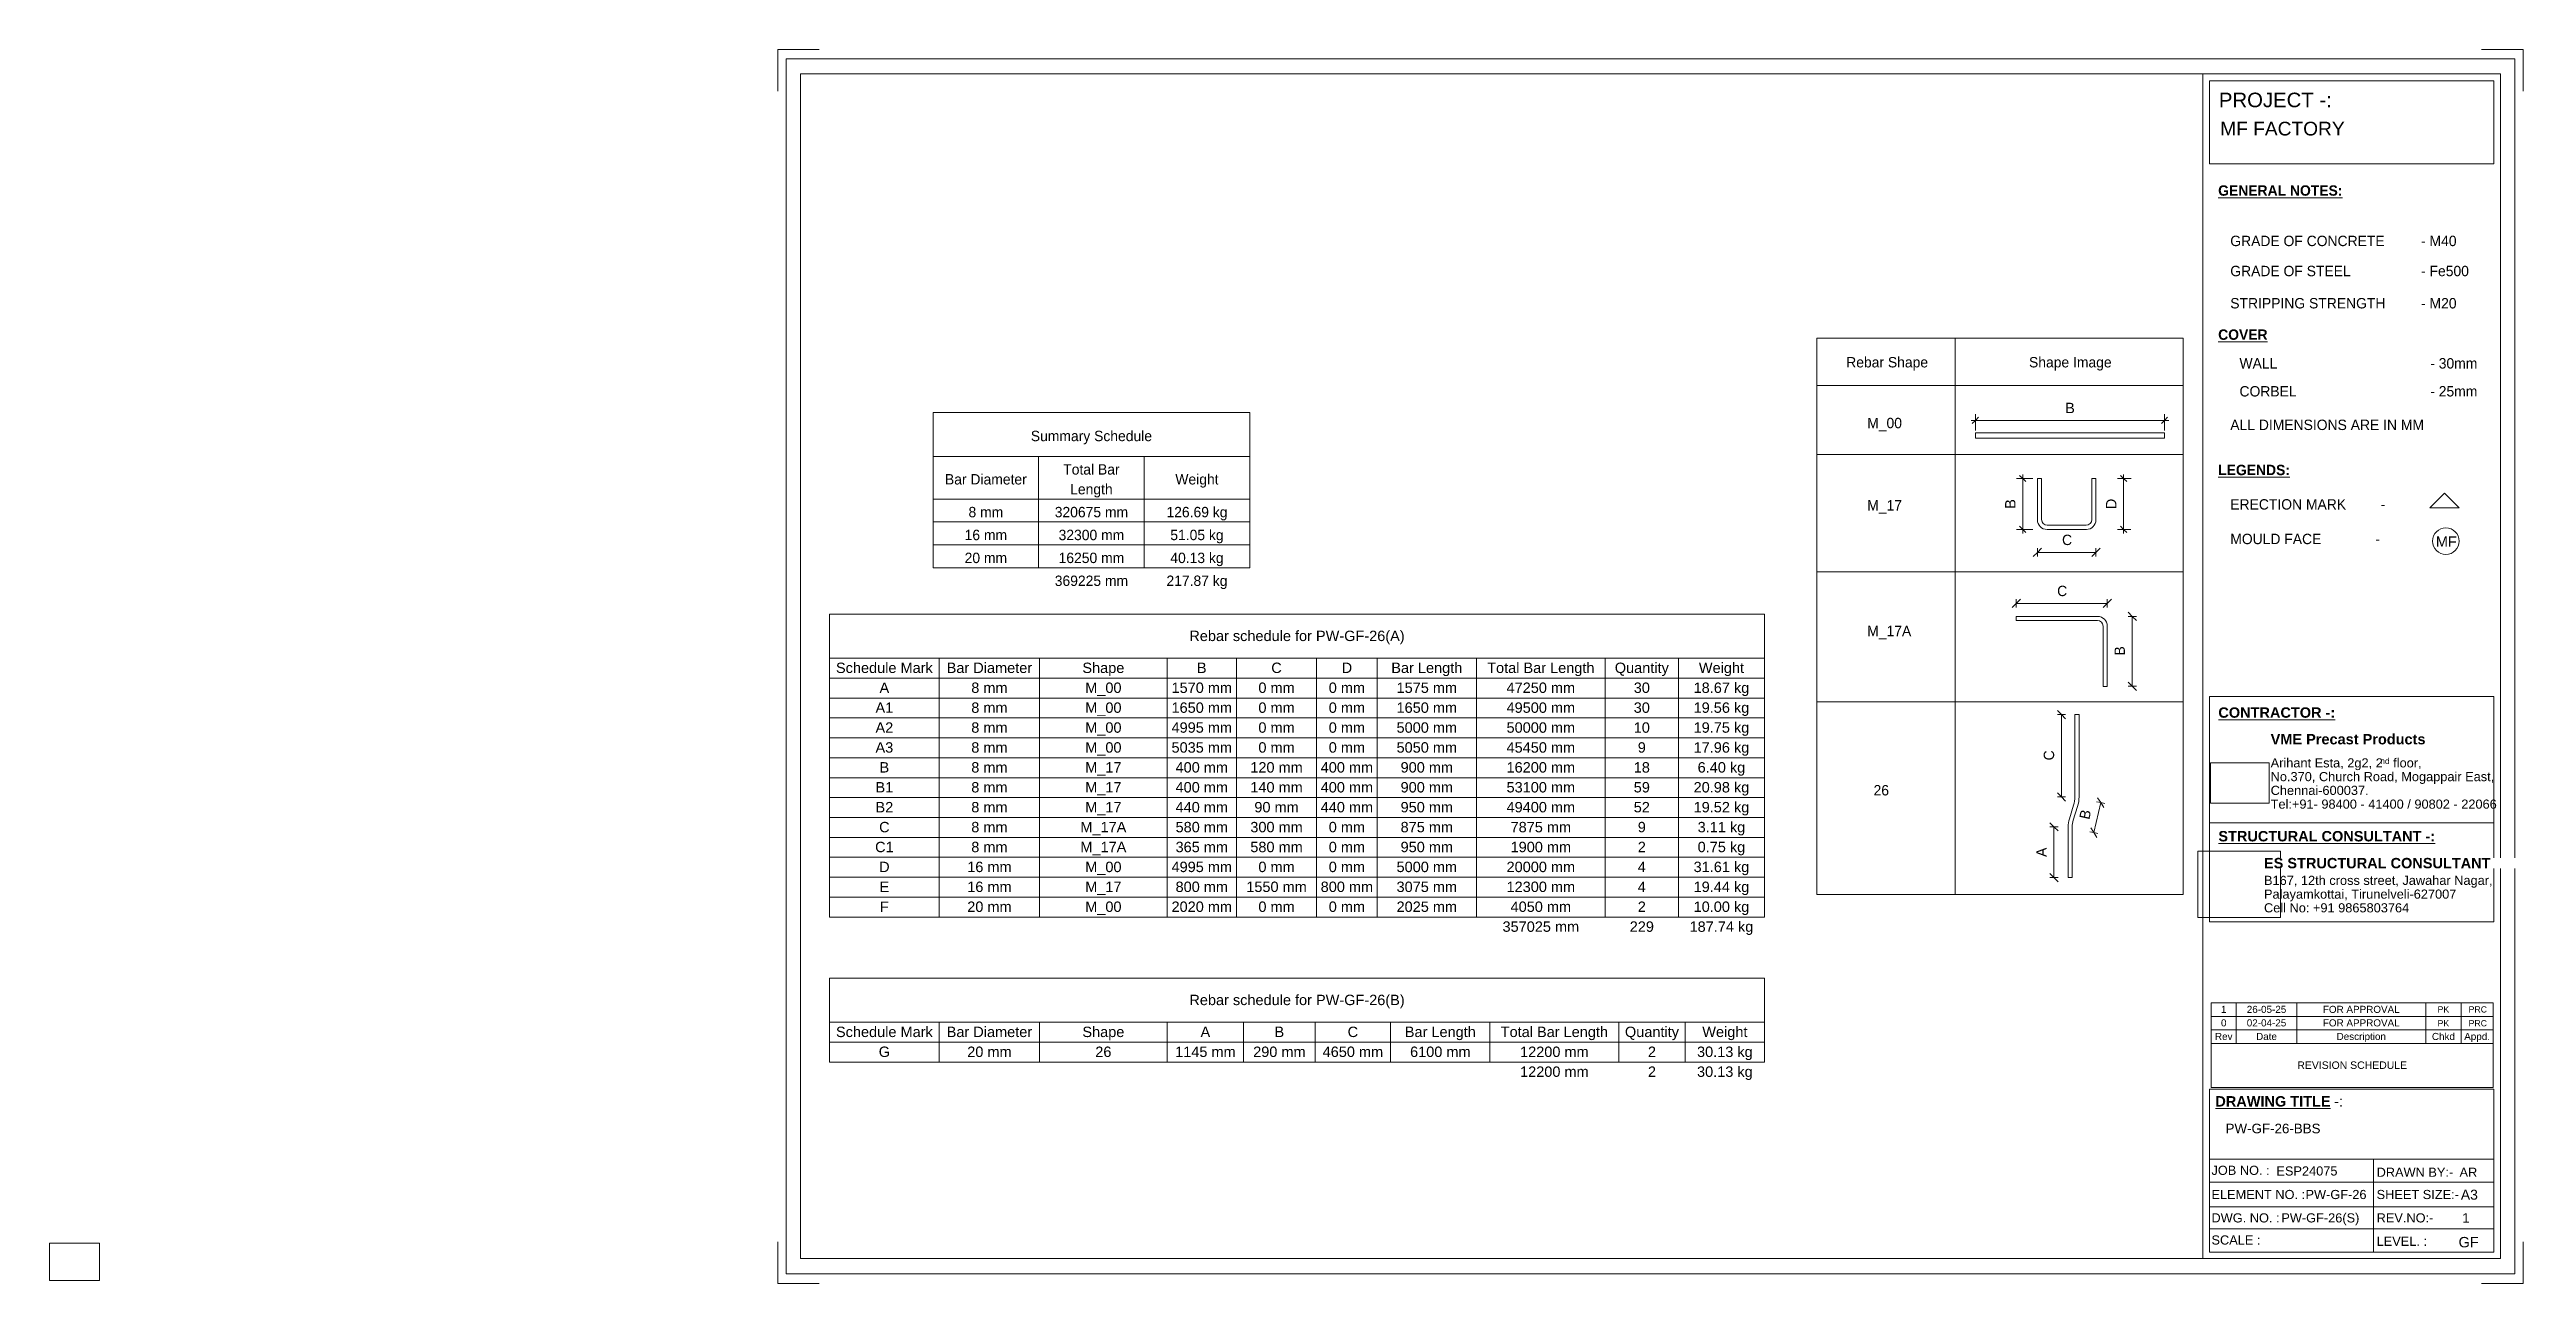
# Paper-space layout 'Layout1' of a CAD drawing. Header units: millimetres. Extents: x 0 to 596, y -1 to 296.
import ezdxf

# ---------------------------------------------------------------- set-up
doc = ezdxf.new("R2010")
doc.units = ezdxf.units.MM
for name, color, linetype, lineweight in [('A-ANNO-DIMS', 211, 'Continuous', 9), ('A-ANNO-DIMS-1', 211, 'Continuous', 9), ('A-DETL-MBND', 5, 'Continuous', 18), ('A-DETL-THIN', 151, 'Continuous', 18), ('G-ANNO-SCHD', 231, 'Continuous', 9), ('G-ANNO-TEXT', 231, 'Continuous', 9), ('G-ANNO-TTLB', 6, 'Continuous', 9), ('G-ANNO-TTLB-MEDM', 33, 'Continuous', 9), ('G-ANNO-TTLB-THIN', 151, 'Continuous', 9)]:
    doc.layers.add(name, color=color, linetype=linetype, lineweight=lineweight)
doc.styles.add('Arial', font='arial.ttf', dxfattribs={"height": 3.5})
doc.styles.add('Arial_1', font='arial.ttf', dxfattribs={"height": 2.2})
doc.styles.add('Arial_10', font='arial.ttf', dxfattribs={"height": 1.5})
doc.styles.add('Arial_2', font='arial.ttf', dxfattribs={"height": 2.4})
doc.styles.add('Arial_3', font='arial.ttf', dxfattribs={"height": 2.5})
doc.styles.add('Arial_4', font='arial.ttf', dxfattribs={"height": 1.42976})
doc.styles.add('Arial_5', font='arial.ttf', dxfattribs={"height": 2.25})
doc.styles.add('Arial_6', font='arial.ttf', dxfattribs={"height": 3.3})
doc.styles.add('Arial_7', font='arial.ttf', dxfattribs={"height": 2.3})
doc.styles.add('Arial_8', font='arial.ttf', dxfattribs={"height": 1.8})
doc.styles.add('Arial_9', font='arial.ttf', dxfattribs={"height": 1.7})
doc.styles.add('Arial_B', font='arialbd.ttf', dxfattribs={"height": 2.5})
doc.styles.add('Nirmala UI', font='Nirmala.ttf', dxfattribs={"height": 2.5})
doc.styles.add('Nirmala UI Semilight', font='NirmalaS.ttf', dxfattribs={"height": 2.5})
doc.styles.add('Nirmala UI Semilight_B', font='', dxfattribs={"height": 2.5})
doc.styles.get('Nirmala UI Semilight_B').set_extended_font_data('Nirmala UI Semilight', bold=True)
doc.dimstyles.new('Arrow_Filled_-_2_5_NI_UI', dxfattribs={"dimscale": 304.8, "dimtxt": 2.61841, "dimasz": 0.006562, "dimexe": 0.003281, "dimexo": 0.0625, "dimgap": 0.003281, "dimtad": 1, "dimdec": 4, "dimzin": 0, "dimdsep": 46, "dimtxsty": 'Nirmala UI Semilight', "dimblk1": 'OBLIQUE', "dimblk2": 'OBLIQUE', "dimsah": 1, "dimcen": 0.09, "dimazin": 0, "dimtfac": 1, "dimtdec": 4, "dimtix": 1, "dimtmove": 0, "dimatfit": 3, "dimfxl": 0.003281, "dimfxlon": 1, "dimtvp": 1, "dimtolj": 1, "dimtzin": 0, "dimarcsym": 2})
doc.dimstyles.new('Diagonal_-_2_5mm_Arial', dxfattribs={"dimscale": 304.8, "dimtxt": 2.550648, "dimasz": 0.004921, "dimexe": 0.004921, "dimexo": 0.0625, "dimgap": 0.003281, "dimtad": 1, "dimdec": 4, "dimzin": 0, "dimdsep": 46, "dimtxsty": 'Arial_3', "dimblk1": 'OBLIQUE', "dimblk2": 'OBLIQUE', "dimsah": 1, "dimcen": 0.09, "dimdle": 0.003281, "dimazin": 0, "dimtfac": 1, "dimtdec": 4, "dimtix": 1, "dimtmove": 0, "dimatfit": 3, "dimfxl": 0.007874, "dimfxlon": 1, "dimtvp": 1, "dimtolj": 1, "dimtzin": 0, "dimarcsym": 2})
doc.dimstyles.new('Diagonal_-_2_5mm_Arial_2', dxfattribs={"dimscale": 304.8, "dimtxt": 2.550648, "dimasz": 0.004921, "dimexe": 0.004921, "dimexo": 0.004921, "dimgap": 0.003281, "dimtad": 1, "dimdec": 4, "dimzin": 0, "dimdsep": 46, "dimtxsty": 'Arial_3', "dimblk1": 'OBLIQUE', "dimblk2": 'OBLIQUE', "dimsah": 1, "dimcen": 0.09, "dimdle": 0.003281, "dimazin": 0, "dimtfac": 1, "dimtdec": 4, "dimtix": 1, "dimtmove": 0, "dimatfit": 3, "dimfxl": 1, "dimtvp": 1, "dimtfill": 1, "dimtolj": 1, "dimtzin": 0, "dimarcsym": 2})
picture_1 = doc.add_image_def('image1.jpg', size_in_pixel=(996, 686))
picture_2 = doc.add_image_def('image2.jpg', size_in_pixel=(1600, 1280))

# ---------------------------------------------------------------- blocks, each defined once
blk = doc.blocks.new('ES-Landscape-A3 - ES-Landscape-A3-502445-PW-GF-26-BBS')
at = {"layer": 'G-ANNO-TTLB'}
for p, q in [((175.24, 296.27), (185.24, 296.27)), ((175.24, 296.27), (175.24, 286.27)), ((595.24, 296.27), (585.24, 296.27)), ((595.24, 296.27), (595.24, 286.27)), ((519.77, 140.54), (588.2, 140.54)), ((519.77, 86.33), (519.77, 140.54)), ((588.2, 86.33), (588.2, 140.54)), ((519.77, 110.14), (588.2, 110.14)), ((519.77, 6.78), (519.77, 46.03)), ((588.2, 6.78), (588.2, 46.03)), ((559.23, 29.2), (559.23, 6.78)), ((175.24, -0.73), (175.24, 9.27)), ((595.24, -0.73), (595.24, 9.27)), ((175.24, -0.73), (185.24, -0.73)), ((595.24, -0.73), (585.24, -0.73))]:
    blk.add_line(p, q, dxfattribs=at)
at = {"layer": 'G-ANNO-TTLB-MEDM'}
for p, q in [((180.73, 290.44), (180.73, 5.31)), ((180.73, 290.44), (589.79, 290.44)), ((518.17, 290.44), (518.17, 5.31)), ((519.77, 268.77), (519.77, 288.77)), ((519.77, 288.77), (588.2, 288.77)), ((588.2, 288.77), (588.2, 268.77)), ((589.79, 290.44), (589.79, 5.31)), ((588.2, 268.77), (519.77, 268.77)), ((519.77, 86.33), (588.2, 86.33)), ((519.77, 6.78), (588.2, 6.78)), ((180.73, 5.31), (589.79, 5.31))]:
    blk.add_line(p, q, dxfattribs=at)
at = {"layer": 'G-ANNO-TTLB-THIN'}
for p, q in [((177.29, 294.03), (177.29, 1.56)), ((593.23, 294.03), (177.29, 294.03)), ((593.23, 1.56), (593.23, 294.03)), ((519.77, 46.03), (588.2, 46.03)), ((519.77, 29.2), (588.2, 29.2)), ((519.77, 23.64), (588.2, 23.64)), ((519.77, 17.68), (588.2, 17.68)), ((519.77, 12.43), (588.2, 12.43)), ((177.29, 1.56), (593.23, 1.56))]:
    blk.add_line(p, q, dxfattribs=at)
at = {"layer": 'G-ANNO-TTLB', "insert": (534.5, 131.53), "char_height": 2.5, "width": 45.135, "attachment_point": 1, "style": 'Arial_B', "bg_fill": 3, "box_fill_scale": 0, "bg_fill_color": 256, "bg_fill_true_color": 3254780160, "bg_fill_transparency": 256}
blk.add_mtext('VME Precast Products', dxfattribs=at)
at = {"layer": 'G-ANNO-TTLB', "attachment_point": 1}
for s, insert, char_height, width, style in [('Arihant Esta, 2g2, 2', (534.5, 125.68), 2.2, 31.9873, 'Arial_1'), ('nd', (560.89, 125.72), 1.43, 2.7257, 'Arial_4'), (' floor,', (563.14, 125.68), 2.2, 9.1392, 'Arial_1'), ('No.370, Church Road, Mogappair East,', (534.5, 122.37), 2.2, 63.4135, 'Arial_1'), ('Tel:+91- 98400 - 41400 / 90802 - 22066 ', (534.5, 115.75), 2.2, 65.2574, 'Arial_1'), ('Chennai-600037.', (534.5, 119.06), 2.2, 27.6582, 'Arial_1'), ('Cell No: +91 9865803764', (532.9, 90.79), 2.2, 41.0464, 'Arial_1'), ('Palayamkottai, Tirunelveli-627007', (532.9, 94.09), 2.2, 54.4346, 'Arial_1'), ('JOB NO. :', (520.26, 27.61), 2.2, 16.5949, 'Arial_1'), ('DRAWN BY:-', (560, 27.14), 2.2, 21.7257, 'Arial_1'), ('ELEMENT NO. :', (520.26, 21.79), 2.2, 26.5359, 'Arial_1'), ('SHEET SIZE:-', (560, 21.79), 2.2, 23.2489, 'Arial_1'), ('DWG. NO. :', (520.26, 16.16), 2.2, 19.481, 'Arial_1'), ('REV.NO:-', (560, 16.16), 2.2, 16.0338, 'Arial_1'), ('SCALE :', (520.26, 10.84), 2.2, 13.8692, 'Arial_1'), ('LEVEL. :', (560, 10.53), 2.2, 14.3502, 'Arial_1')]:
    blk.add_mtext(s, dxfattribs=dict(at, insert=insert, char_height=char_height, width=width, style=style))
at = {"layer": 'G-ANNO-TTLB'}
image = blk.add_image(picture_1, insert=(520, 114.84), size_in_units=(14.11, 9.72), dxfattribs=at)
image.dxf.flags = 7
image = blk.add_image(picture_2, insert=(516.95, 87.39), size_in_units=(19.92, 15.93), dxfattribs=at)
image.dxf.flags = 7
at = {"layer": 'G-ANNO-TTLB', "attachment_point": 1, "bg_fill": 3, "box_fill_scale": 0, "bg_fill_color": 256, "bg_fill_true_color": 3254780160, "bg_fill_transparency": 256}
for s, insert, char_height, width, style in [('PROJECT -:', (522.05, 285.89), 3.5, 33.3502, 'Arial'), ('\\LCONTRACTOR -:', (521.92, 137.94), 2.5, 33.9114, 'Arial_B'), ('\\LSTRUCTURAL CONSULTANT -:', (521.92, 108.18), 2.5, 62.8523, 'Arial_B'), ('ES STRUCTURAL CONSULTANT', (532.9, 101.7), 2.5, 65.6582, 'Arial_B'), ('\\LDRAWING TITLE', (521.19, 44.36), 2.5, 33.4304, 'Arial_B'), ('A3', (580.27, 21.84), 2.4, 4.9705, 'Arial_2')]:
    blk.add_mtext(s, dxfattribs=dict(at, insert=insert, char_height=char_height, width=width, style=style))
at = {"layer": 'G-ANNO-TTLB', "insert": (532.9, 97.4), "char_height": 2.2, "width": 65.1772, "attachment_point": 1, "style": 'Arial_1'}
blk.add_mtext('B167, 12th cross street, Jawahar Nagar,', dxfattribs=at)
at = {"layer": 'G-ANNO-TTLB', "insert": (548.78, 44.36), "char_height": 2.5, "width": 1.2025, "attachment_point": 1, "style": 'Arial_B', "bg_fill": 3, "box_fill_scale": 0, "bg_fill_color": 256, "bg_fill_true_color": 3254780160, "bg_fill_transparency": 256}
blk.add_mtext('\\fArial|b1|i0|c0|p34|; ', dxfattribs=at)
at = {"layer": 'G-ANNO-TTLB', "insert": (549.77, 44.36), "char_height": 2.5, "width": 2.6456, "attachment_point": 1, "style": 'Arial_3', "bg_fill": 3, "box_fill_scale": 0, "bg_fill_color": 256, "bg_fill_true_color": 3254780160, "bg_fill_transparency": 256}
blk.add_mtext('-:', dxfattribs=at)
blk = doc.blocks.new('DIMBLOCK1-PW-GF-26-BBS')
at = {"layer": 'A-ANNO-DIMS-1'}
for p, q in [((462.44, 207.01), (509.96, 207.01)), ((463.44, 207.01), (463.44, 208.51)), ((463.44, 207.01), (463.44, 204.61)), ((508.96, 207.01), (508.96, 208.51)), ((508.96, 207.01), (508.96, 204.61))]:
    blk.add_line(p, q, dxfattribs=at)
at = {"layer": 'A-ANNO-DIMS-1', "lineweight": 35}
for p, q in [((463.44, 207.01), (462.69, 206.26)), ((463.44, 207.01), (464.19, 207.76)), ((508.96, 207.01), (508.21, 206.26)), ((508.96, 207.01), (509.71, 207.76))]:
    blk.add_line(p, q, dxfattribs=at)
at = {"layer": 'A-ANNO-DIMS-1', "color": 0, "insert": (485.05, 211.25), "char_height": 2.5, "width": 2.7782, "attachment_point": 1, "line_spacing_factor": 0.941778, "style": 'Arial_3'}
blk.add_mtext('B', dxfattribs=at)
blk = doc.blocks.new('_Oblique')
at = {"color": 0, "linetype": 'ByBlock', "lineweight": -2}
blk.add_line((-0.5, -0.5), (0.5, 0.5), dxfattribs=at)
blk = doc.blocks.new('DIMBLOCK2-PW-GF-26-BBS')
at = {"layer": 'A-ANNO-DIMS-1'}
for p, q in [((474.85, 193.02), (473.35, 193.02)), ((474.85, 179.77), (474.85, 194.02)), ((474.85, 193.02), (477.25, 193.02)), ((474.85, 180.77), (473.35, 180.77)), ((474.85, 180.77), (477.25, 180.77))]:
    blk.add_line(p, q, dxfattribs=at)
at = {"layer": 'A-ANNO-DIMS-1', "lineweight": 35}
for p, q in [((474.85, 193.02), (474.1, 193.77)), ((474.85, 193.02), (475.6, 192.27)), ((474.85, 180.77), (474.1, 181.52)), ((474.85, 180.77), (475.6, 180.02))]:
    blk.add_line(p, q, dxfattribs=at)
at = {"layer": 'A-ANNO-DIMS-1', "color": 0, "insert": (470.6, 185.73), "char_height": 2.5, "width": 2.7782, "attachment_point": 1, "rotation": 90, "line_spacing_factor": 0.941778, "style": 'Arial_3'}
blk.add_mtext('B', dxfattribs=at)
blk = doc.blocks.new('DIMBLOCK3-PW-GF-26-BBS')
at = {"layer": 'A-ANNO-DIMS-1'}
for p, q in [((499.12, 193.02), (497.62, 193.02)), ((499.12, 194.02), (499.12, 179.77)), ((499.12, 193.02), (500.93, 193.02)), ((499.12, 180.77), (497.62, 180.77)), ((499.12, 180.77), (500.82, 180.77))]:
    blk.add_line(p, q, dxfattribs=at)
at = {"layer": 'A-ANNO-DIMS-1', "lineweight": 35}
for p, q in [((499.12, 193.02), (498.37, 193.77)), ((499.12, 193.02), (499.87, 192.27)), ((499.12, 180.77), (498.37, 181.52)), ((499.12, 180.77), (499.87, 180.02))]:
    blk.add_line(p, q, dxfattribs=at)
at = {"layer": 'A-ANNO-DIMS-1', "color": 0, "insert": (494.88, 185.64), "char_height": 2.5, "width": 3.0137, "attachment_point": 1, "rotation": 90, "line_spacing_factor": 0.941778, "style": 'Arial_3', "bg_fill": 3, "box_fill_scale": 0, "bg_fill_color": 256, "bg_fill_true_color": 3254780160, "bg_fill_transparency": 256}
blk.add_mtext('D', dxfattribs=at)
blk = doc.blocks.new('DIMBLOCK4-PW-GF-26-BBS')
at = {"layer": 'A-ANNO-DIMS-1'}
for p, q in [((473.3, 162.94), (472.3, 161.94)), ((473.3, 162.94), (474.3, 163.94)), ((473.3, 162.94), (473.3, 163.94)), ((473.3, 162.94), (495.17, 162.94)), ((473.3, 162.94), (473.3, 161.94)), ((495.17, 162.94), (494.17, 161.94)), ((495.17, 162.94), (496.17, 163.94)), ((495.17, 162.94), (495.17, 163.94)), ((495.17, 162.94), (495.17, 161.94))]:
    blk.add_line(p, q, dxfattribs=at)
at = {"layer": 'A-ANNO-DIMS-1', "color": 0, "insert": (483.12, 167.21), "char_height": 2.5, "width": 2.6851, "attachment_point": 1, "line_spacing_factor": 1.142579, "style": 'Nirmala UI Semilight'}
blk.add_mtext('C', dxfattribs=at)
blk = doc.blocks.new('DIMBLOCK5-PW-GF-26-BBS')
at = {"layer": 'A-ANNO-DIMS-1'}
for p, q in [((501.2, 159.84), (500.2, 160.84)), ((501.2, 159.84), (500.2, 159.84)), ((501.2, 143), (501.2, 159.84)), ((501.2, 159.84), (502.2, 158.84)), ((501.2, 159.84), (502.2, 159.84)), ((501.2, 143), (500.2, 144)), ((501.2, 143), (500.2, 143)), ((501.2, 143), (502.2, 142)), ((501.2, 143), (502.2, 143))]:
    blk.add_line(p, q, dxfattribs=at)
at = {"layer": 'A-ANNO-DIMS-1', "color": 0, "insert": (496.94, 150.42), "char_height": 2.5, "width": 2.3994, "attachment_point": 1, "rotation": 90, "line_spacing_factor": 1.142579, "style": 'Nirmala UI Semilight'}
blk.add_mtext('B', dxfattribs=at)
blk = doc.blocks.new('DIMBLOCK6-PW-GF-26-BBS')
at = {"layer": 'A-ANNO-DIMS-1'}
for p, q in [((482.34, 109.18), (481.34, 110.18)), ((482.34, 109.18), (481.34, 109.18)), ((482.34, 96.97), (482.34, 109.18)), ((482.34, 109.18), (483.34, 108.18)), ((482.34, 109.18), (483.34, 109.18)), ((482.34, 96.97), (481.34, 97.97)), ((482.34, 96.97), (481.34, 96.97)), ((482.34, 96.97), (483.34, 95.97)), ((482.34, 96.97), (483.34, 96.97))]:
    blk.add_line(p, q, dxfattribs=at)
at = {"layer": 'A-ANNO-DIMS-1', "color": 0, "insert": (478.08, 101.94), "char_height": 2.5, "width": 2.7422, "attachment_point": 1, "rotation": 90, "line_spacing_factor": 1.142579, "style": 'Nirmala UI Semilight'}
blk.add_mtext('A', dxfattribs=at)
blk = doc.blocks.new('DIMBLOCK7-PW-GF-26-BBS')
at = {"layer": 'A-ANNO-DIMS-1'}
for p, q in [((491.96, 107.78), (493.6, 115)), ((493.6, 115), (492.62, 115.22)), ((493.6, 115), (492.84, 116.19)), ((493.6, 115), (494.35, 113.8)), ((493.6, 115), (494.57, 114.78)), ((491.96, 107.78), (490.98, 108)), ((491.96, 107.78), (491.21, 108.97)), ((491.96, 107.78), (492.71, 106.58)), ((491.96, 107.78), (492.94, 107.56))]:
    blk.add_line(p, q, dxfattribs=at)
at = {"layer": 'A-ANNO-DIMS-1', "color": 0, "insert": (488.4, 111.35), "char_height": 2.5, "width": 2.3994, "attachment_point": 1, "rotation": 77.23618, "line_spacing_factor": 1.142579, "style": 'Nirmala UI Semilight'}
blk.add_mtext('B', dxfattribs=at)
blk = doc.blocks.new('DIMBLOCK8-PW-GF-26-BBS')
at = {"layer": 'A-ANNO-DIMS-1'}
for p, q in [((484.17, 136.19), (483.17, 137.19)), ((484.17, 136.19), (483.17, 136.19)), ((484.17, 116.4), (484.17, 136.19)), ((484.17, 136.19), (485.17, 135.19)), ((484.17, 136.19), (485.17, 136.19)), ((484.17, 116.4), (483.17, 117.4)), ((484.17, 116.4), (483.17, 116.4)), ((484.17, 116.4), (485.17, 115.4)), ((484.17, 116.4), (485.17, 116.4))]:
    blk.add_line(p, q, dxfattribs=at)
at = {"layer": 'A-ANNO-DIMS-1', "color": 0, "insert": (479.9, 125.18), "char_height": 2.5, "width": 2.6851, "attachment_point": 1, "rotation": 90, "line_spacing_factor": 1.142579, "style": 'Nirmala UI Semilight'}
blk.add_mtext('C', dxfattribs=at)
blk = doc.blocks.new('DIMBLOCK9-PW-GF-26-BBS')
at = {"layer": 'A-ANNO-DIMS-1'}
for p, q in [((478.37, 175.24), (477.37, 174.24)), ((478.37, 175.24), (479.37, 176.24)), ((478.37, 175.24), (478.37, 176.24)), ((478.37, 175.24), (492.46, 175.24)), ((478.37, 175.24), (478.37, 174.24)), ((492.46, 175.24), (491.46, 174.24)), ((492.46, 175.24), (493.46, 176.24)), ((492.46, 175.24), (492.46, 176.24)), ((492.46, 175.24), (492.46, 174.24))]:
    blk.add_line(p, q, dxfattribs=at)
at = {"layer": 'A-ANNO-DIMS-1', "color": 0, "insert": (484.3, 179.5), "char_height": 2.5, "width": 2.6851, "attachment_point": 1, "line_spacing_factor": 1.142579, "style": 'Nirmala UI Semilight'}
blk.add_mtext('C', dxfattribs=at)

psp = doc.layouts.get("Layout1")

# ---------------------------------------------------------------- linework, layer by layer
at = {"layer": 'A-DETL-MBND'}
for p, q in [((425.31952, 215.43695), (513.41324, 215.43695)), ((463.44234, 204.0384), (508.96317, 204.0384)), ((463.44234, 204.0384), (463.44234, 202.7384)), ((463.44234, 202.7384), (508.96317, 202.7384)), ((508.96317, 204.0384), (508.96317, 202.7384))]:
    psp.add_line(p, q, dxfattribs=at)
at = {"layer": 'A-DETL-THIN'}
for p, q in [((425.31952, 226.76921), (513.41324, 226.76921)), ((425.31952, 226.76921), (425.31952, 92.93208)), ((458.61324, 226.76921), (458.61324, 92.93208)), ((513.41324, 226.76921), (513.41324, 92.93208)), ((425.31952, 198.79382), (513.41324, 198.79382)), ((478.37207, 183.07937), (478.37207, 193.01644)), ((478.37207, 193.01644), (479.37207, 193.01644)), ((479.37207, 193.01644), (479.37207, 183.14275)), ((491.46268, 193.01644), (491.46268, 183.14275)), ((492.46268, 193.01644), (491.46268, 193.01644)), ((492.46268, 183.07937), (492.46268, 193.01644)), ((576.3195, 189.51411), (572.78396, 185.97858)), ((572.78396, 185.97858), (579.85503, 185.97858)), ((579.85503, 185.97858), (576.3195, 189.51411)), ((490.14976, 180.76644), (480.685, 180.76644)), ((480.74838, 181.76644), (490.08638, 181.76644)), ((425.31952, 170.51921), (513.41324, 170.51921)), ((473.29768, 159.84119), (492.86242, 159.84119)), ((473.29768, 159.84119), (473.29768, 158.84119)), ((492.82044, 158.84119), (473.29768, 158.84119)), ((494.17268, 142.99575), (494.17268, 157.48896)), ((495.17268, 157.53093), (495.17268, 142.99575)), ((425.31952, 139.26921), (513.41324, 139.26921)), ((494.17268, 142.99575), (495.17268, 142.99575)), ((487.39619, 116.40229), (487.39619, 136.18997)), ((487.39619, 136.18997), (488.39619, 136.18997)), ((488.39619, 136.18997), (488.39619, 116.40229)), ((486.0565, 111.10824), (487.08478, 114.37548)), ((488.03865, 114.07528), (487.01037, 110.80803)), ((485.76046, 96.97388), (485.76046, 109.18149)), ((486.76046, 109.18149), (486.76046, 96.97388)), ((485.76046, 96.97388), (486.76046, 96.97388)), ((425.31952, 92.93208), (513.41324, 92.93208))]:
    psp.add_line(p, q, dxfattribs=at)
psp.add_circle((576.66925, 177.95954), 3.20059, dxfattribs=at)
for centre, radius, start, end in [((480.685, 183.07937), 2.31292, 180, 270), ((480.74838, 183.14275), 1.37631, 180, 270), ((490.08638, 183.14275), 1.37631, 270, 0), ((490.14976, 183.07937), 2.31292, 270, 0), ((492.82044, 157.48896), 1.35223, 0, 90), ((492.86242, 157.53093), 2.31026, 360, 90), ((480.64481, 116.40229), 6.75138, 342.52997212, 360), ((480.64481, 116.40229), 7.75138, 342.52997212, 0), ((492.17852, 109.18149), 6.41807, 162.52997212, 180), ((492.17852, 109.18149), 5.41807, 162.52997212, 180)]:
    psp.add_arc(centre, radius, start, end, dxfattribs=at)

# ---------------------------------------------------------------- viewports
at = {"layer": '0'}
psp.add_viewport(center=(6, 4.5), size=(12, 9), view_center_point=(6, 4.5), view_height=12, dxfattribs=at)

# ---------------------------------------------------------------- next in the draw order: block references
at = {"layer": 'G-ANNO-TTLB'}
psp.add_blockref('ES-Landscape-A3 - ES-Landscape-A3-502445-PW-GF-26-BBS', (0, 0), dxfattribs=at)

# ---------------------------------------------------------------- next in the draw order: linework, layer by layer
at = {"layer": 'A-DETL-THIN', "lineweight": 9}
for p, q in [((212.62419, 208.92015), (212.62419, 198.33681)), ((288.82419, 208.92015), (212.62419, 208.92015)), ((288.82419, 198.33681), (288.82419, 208.92015)), ((212.62419, 198.33681), (212.62419, 188.06532)), ((212.62419, 198.33681), (288.82419, 198.33681)), ((238.02419, 198.33681), (238.02419, 188.06532)), ((263.42419, 198.33681), (263.42419, 188.06532)), ((288.82419, 198.33681), (288.82419, 188.06532)), ((238.02419, 188.06532), (212.62419, 188.06532)), ((212.62419, 188.06532), (212.62419, 182.55458)), ((263.42419, 188.06532), (238.02419, 188.06532)), ((238.02419, 188.06532), (238.02419, 182.55458)), ((288.82419, 188.06532), (263.42419, 188.06532)), ((263.42419, 188.06532), (263.42419, 182.55458)), ((288.82419, 188.06532), (288.82419, 182.55458)), ((238.02419, 182.55458), (212.62419, 182.55458)), ((212.62419, 182.55458), (212.62419, 177.04383)), ((263.42419, 182.55458), (238.02419, 182.55458)), ((238.02419, 182.55458), (238.02419, 177.04383)), ((288.82419, 182.55458), (263.42419, 182.55458)), ((263.42419, 182.55458), (263.42419, 177.04383)), ((288.82419, 182.55458), (288.82419, 177.04383)), ((238.02419, 177.04383), (212.62419, 177.04383)), ((212.62419, 177.04383), (212.62419, 171.53309)), ((263.42419, 177.04383), (238.02419, 177.04383)), ((238.02419, 177.04383), (238.02419, 171.53309)), ((288.82419, 177.04383), (263.42419, 177.04383)), ((263.42419, 177.04383), (263.42419, 171.53309)), ((288.82419, 177.04383), (288.82419, 171.53309)), ((238.02419, 171.53309), (212.62419, 171.53309)), ((263.42419, 171.53309), (238.02419, 171.53309)), ((288.82419, 171.53309), (263.42419, 171.53309)), ((187.69643, 160.34444), (187.69643, 149.7611)), ((412.68877, 160.34444), (187.69643, 160.34444)), ((412.68877, 149.7611), (412.68877, 160.34444)), ((187.69643, 149.7611), (187.69643, 144.96931)), ((187.69643, 149.7611), (412.68877, 149.7611)), ((214.10159, 149.7611), (214.10159, 144.96931)), ((238.25366, 149.7611), (238.25366, 144.96931)), ((268.94533, 149.7611), (268.94533, 144.96931)), ((285.61408, 149.7611), (285.61408, 144.96931)), ((304.92866, 149.7611), (304.92866, 144.96931)), ((319.48074, 149.7611), (319.48074, 144.96931)), ((343.38459, 149.7611), (343.38459, 144.96931)), ((374.36343, 149.7611), (374.36343, 144.96931)), ((391.98388, 149.7611), (391.98388, 144.96931)), ((412.68877, 149.7611), (412.68877, 144.96931)), ((214.10159, 144.96931), (187.69643, 144.96931)), ((187.69643, 144.96931), (187.69643, 140.17751)), ((238.25366, 144.96931), (214.10159, 144.96931)), ((214.10159, 144.96931), (214.10159, 140.17751)), ((268.94533, 144.96931), (238.25366, 144.96931)), ((238.25366, 144.96931), (238.25366, 140.17751)), ((285.61408, 144.96931), (268.94533, 144.96931)), ((268.94533, 144.96931), (268.94533, 140.17751)), ((304.92866, 144.96931), (285.61408, 144.96931)), ((285.61408, 144.96931), (285.61408, 140.17751)), ((319.48074, 144.96931), (304.92866, 144.96931)), ((304.92866, 144.96931), (304.92866, 140.17751)), ((343.38459, 144.96931), (319.48074, 144.96931)), ((319.48074, 144.96931), (319.48074, 140.17751)), ((374.36343, 144.96931), (343.38459, 144.96931)), ((343.38459, 144.96931), (343.38459, 140.17751)), ((391.98388, 144.96931), (374.36343, 144.96931)), ((374.36343, 144.96931), (374.36343, 140.17751)), ((412.68877, 144.96931), (391.98388, 144.96931)), ((391.98388, 144.96931), (391.98388, 140.17751)), ((412.68877, 144.96931), (412.68877, 140.17751)), ((214.10159, 140.17751), (187.69643, 140.17751)), ((187.69643, 140.17751), (187.69643, 135.38571)), ((238.25366, 140.17751), (214.10159, 140.17751)), ((214.10159, 140.17751), (214.10159, 135.38571)), ((268.94533, 140.17751), (238.25366, 140.17751)), ((238.25366, 140.17751), (238.25366, 135.38571)), ((285.61408, 140.17751), (268.94533, 140.17751)), ((268.94533, 140.17751), (268.94533, 135.38571)), ((304.92866, 140.17751), (285.61408, 140.17751)), ((285.61408, 140.17751), (285.61408, 135.38571)), ((319.48074, 140.17751), (304.92866, 140.17751)), ((304.92866, 140.17751), (304.92866, 135.38571)), ((343.38459, 140.17751), (319.48074, 140.17751)), ((319.48074, 140.17751), (319.48074, 135.38571)), ((374.36343, 140.17751), (343.38459, 140.17751)), ((343.38459, 140.17751), (343.38459, 135.38571)), ((391.98388, 140.17751), (374.36343, 140.17751)), ((374.36343, 140.17751), (374.36343, 135.38571)), ((412.68877, 140.17751), (391.98388, 140.17751)), ((391.98388, 140.17751), (391.98388, 135.38571)), ((412.68877, 140.17751), (412.68877, 135.38571)), ((214.10159, 135.38571), (187.69643, 135.38571)), ((187.69643, 135.38571), (187.69643, 130.59391)), ((238.25366, 135.38571), (214.10159, 135.38571)), ((214.10159, 135.38571), (214.10159, 130.59391)), ((268.94533, 135.38571), (238.25366, 135.38571)), ((238.25366, 135.38571), (238.25366, 130.59391)), ((285.61408, 135.38571), (268.94533, 135.38571)), ((268.94533, 135.38571), (268.94533, 130.59391)), ((304.92866, 135.38571), (285.61408, 135.38571)), ((285.61408, 135.38571), (285.61408, 130.59391)), ((319.48074, 135.38571), (304.92866, 135.38571)), ((304.92866, 135.38571), (304.92866, 130.59391)), ((343.38459, 135.38571), (319.48074, 135.38571)), ((319.48074, 135.38571), (319.48074, 130.59391)), ((374.36343, 135.38571), (343.38459, 135.38571)), ((343.38459, 135.38571), (343.38459, 130.59391)), ((391.98388, 135.38571), (374.36343, 135.38571)), ((374.36343, 135.38571), (374.36343, 130.59391)), ((412.68877, 135.38571), (391.98388, 135.38571)), ((391.98388, 135.38571), (391.98388, 130.59391)), ((412.68877, 135.38571), (412.68877, 130.59391)), ((214.10159, 130.59391), (187.69643, 130.59391)), ((187.69643, 130.59391), (187.69643, 125.80212)), ((214.10159, 125.80212), (187.69643, 125.80212)), ((187.69643, 125.80212), (187.69643, 121.01032)), ((238.25366, 130.59391), (214.10159, 130.59391)), ((214.10159, 130.59391), (214.10159, 125.80212)), ((238.25366, 125.80212), (214.10159, 125.80212)), ((214.10159, 125.80212), (214.10159, 121.01032)), ((268.94533, 130.59391), (238.25366, 130.59391)), ((238.25366, 130.59391), (238.25366, 125.80212)), ((268.94533, 125.80212), (238.25366, 125.80212)), ((238.25366, 125.80212), (238.25366, 121.01032)), ((285.61408, 130.59391), (268.94533, 130.59391)), ((268.94533, 130.59391), (268.94533, 125.80212)), ((285.61408, 125.80212), (268.94533, 125.80212)), ((268.94533, 125.80212), (268.94533, 121.01032)), ((304.92866, 130.59391), (285.61408, 130.59391)), ((285.61408, 130.59391), (285.61408, 125.80212)), ((304.92866, 125.80212), (285.61408, 125.80212)), ((285.61408, 125.80212), (285.61408, 121.01032)), ((319.48074, 130.59391), (304.92866, 130.59391)), ((304.92866, 130.59391), (304.92866, 125.80212)), ((319.48074, 125.80212), (304.92866, 125.80212)), ((304.92866, 125.80212), (304.92866, 121.01032)), ((343.38459, 130.59391), (319.48074, 130.59391)), ((319.48074, 130.59391), (319.48074, 125.80212)), ((343.38459, 125.80212), (319.48074, 125.80212)), ((319.48074, 125.80212), (319.48074, 121.01032)), ((374.36343, 130.59391), (343.38459, 130.59391)), ((343.38459, 130.59391), (343.38459, 125.80212)), ((374.36343, 125.80212), (343.38459, 125.80212)), ((343.38459, 125.80212), (343.38459, 121.01032)), ((391.98388, 130.59391), (374.36343, 130.59391)), ((374.36343, 130.59391), (374.36343, 125.80212)), ((391.98388, 125.80212), (374.36343, 125.80212)), ((374.36343, 125.80212), (374.36343, 121.01032)), ((412.68877, 130.59391), (391.98388, 130.59391)), ((391.98388, 130.59391), (391.98388, 125.80212)), ((412.68877, 125.80212), (391.98388, 125.80212)), ((391.98388, 125.80212), (391.98388, 121.01032)), ((412.68877, 130.59391), (412.68877, 125.80212)), ((412.68877, 125.80212), (412.68877, 121.01032)), ((214.10159, 121.01032), (187.69643, 121.01032)), ((187.69643, 121.01032), (187.69643, 116.21852)), ((238.25366, 121.01032), (214.10159, 121.01032)), ((214.10159, 121.01032), (214.10159, 116.21852)), ((268.94533, 121.01032), (238.25366, 121.01032)), ((238.25366, 121.01032), (238.25366, 116.21852)), ((285.61408, 121.01032), (268.94533, 121.01032)), ((268.94533, 121.01032), (268.94533, 116.21852)), ((304.92866, 121.01032), (285.61408, 121.01032)), ((285.61408, 121.01032), (285.61408, 116.21852)), ((319.48074, 121.01032), (304.92866, 121.01032)), ((304.92866, 121.01032), (304.92866, 116.21852)), ((343.38459, 121.01032), (319.48074, 121.01032)), ((319.48074, 121.01032), (319.48074, 116.21852)), ((374.36343, 121.01032), (343.38459, 121.01032)), ((343.38459, 121.01032), (343.38459, 116.21852)), ((391.98388, 121.01032), (374.36343, 121.01032)), ((374.36343, 121.01032), (374.36343, 116.21852)), ((412.68877, 121.01032), (391.98388, 121.01032)), ((391.98388, 121.01032), (391.98388, 116.21852)), ((412.68877, 121.01032), (412.68877, 116.21852)), ((214.10159, 116.21852), (187.69643, 116.21852)), ((187.69643, 116.21852), (187.69643, 111.42673)), ((238.25366, 116.21852), (214.10159, 116.21852)), ((214.10159, 116.21852), (214.10159, 111.42673)), ((268.94533, 116.21852), (238.25366, 116.21852)), ((238.25366, 116.21852), (238.25366, 111.42673)), ((285.61408, 116.21852), (268.94533, 116.21852)), ((268.94533, 116.21852), (268.94533, 111.42673)), ((304.92866, 116.21852), (285.61408, 116.21852)), ((285.61408, 116.21852), (285.61408, 111.42673)), ((319.48074, 116.21852), (304.92866, 116.21852)), ((304.92866, 116.21852), (304.92866, 111.42673)), ((343.38459, 116.21852), (319.48074, 116.21852)), ((319.48074, 116.21852), (319.48074, 111.42673)), ((374.36343, 116.21852), (343.38459, 116.21852)), ((343.38459, 116.21852), (343.38459, 111.42673)), ((391.98388, 116.21852), (374.36343, 116.21852)), ((374.36343, 116.21852), (374.36343, 111.42673)), ((412.68877, 116.21852), (391.98388, 116.21852)), ((391.98388, 116.21852), (391.98388, 111.42673)), ((412.68877, 116.21852), (412.68877, 111.42673)), ((214.10159, 111.42673), (187.69643, 111.42673)), ((187.69643, 111.42673), (187.69643, 106.63493)), ((238.25366, 111.42673), (214.10159, 111.42673)), ((214.10159, 111.42673), (214.10159, 106.63493)), ((268.94533, 111.42673), (238.25366, 111.42673)), ((238.25366, 111.42673), (238.25366, 106.63493)), ((285.61408, 111.42673), (268.94533, 111.42673)), ((268.94533, 111.42673), (268.94533, 106.63493)), ((304.92866, 111.42673), (285.61408, 111.42673)), ((285.61408, 111.42673), (285.61408, 106.63493)), ((319.48074, 111.42673), (304.92866, 111.42673)), ((304.92866, 111.42673), (304.92866, 106.63493)), ((343.38459, 111.42673), (319.48074, 111.42673)), ((319.48074, 111.42673), (319.48074, 106.63493)), ((374.36343, 111.42673), (343.38459, 111.42673)), ((343.38459, 111.42673), (343.38459, 106.63493)), ((391.98388, 111.42673), (374.36343, 111.42673)), ((374.36343, 111.42673), (374.36343, 106.63493)), ((412.68877, 111.42673), (391.98388, 111.42673)), ((391.98388, 111.42673), (391.98388, 106.63493)), ((412.68877, 111.42673), (412.68877, 106.63493)), ((214.10159, 106.63493), (187.69643, 106.63493)), ((187.69643, 106.63493), (187.69643, 101.84313)), ((214.10159, 101.84313), (187.69643, 101.84313)), ((187.69643, 101.84313), (187.69643, 97.05134)), ((238.25366, 106.63493), (214.10159, 106.63493)), ((214.10159, 106.63493), (214.10159, 101.84313)), ((238.25366, 101.84313), (214.10159, 101.84313)), ((214.10159, 101.84313), (214.10159, 97.05134)), ((268.94533, 106.63493), (238.25366, 106.63493)), ((238.25366, 106.63493), (238.25366, 101.84313)), ((268.94533, 101.84313), (238.25366, 101.84313)), ((238.25366, 101.84313), (238.25366, 97.05134)), ((285.61408, 106.63493), (268.94533, 106.63493)), ((268.94533, 106.63493), (268.94533, 101.84313)), ((285.61408, 101.84313), (268.94533, 101.84313)), ((268.94533, 101.84313), (268.94533, 97.05134)), ((304.92866, 106.63493), (285.61408, 106.63493)), ((285.61408, 106.63493), (285.61408, 101.84313)), ((304.92866, 101.84313), (285.61408, 101.84313)), ((285.61408, 101.84313), (285.61408, 97.05134)), ((319.48074, 106.63493), (304.92866, 106.63493)), ((304.92866, 106.63493), (304.92866, 101.84313)), ((319.48074, 101.84313), (304.92866, 101.84313)), ((304.92866, 101.84313), (304.92866, 97.05134)), ((343.38459, 106.63493), (319.48074, 106.63493)), ((319.48074, 106.63493), (319.48074, 101.84313)), ((343.38459, 101.84313), (319.48074, 101.84313)), ((319.48074, 101.84313), (319.48074, 97.05134)), ((374.36343, 106.63493), (343.38459, 106.63493)), ((343.38459, 106.63493), (343.38459, 101.84313)), ((374.36343, 101.84313), (343.38459, 101.84313)), ((343.38459, 101.84313), (343.38459, 97.05134)), ((391.98388, 106.63493), (374.36343, 106.63493)), ((374.36343, 106.63493), (374.36343, 101.84313)), ((391.98388, 101.84313), (374.36343, 101.84313)), ((374.36343, 101.84313), (374.36343, 97.05134)), ((412.68877, 106.63493), (391.98388, 106.63493)), ((391.98388, 106.63493), (391.98388, 101.84313)), ((412.68877, 101.84313), (391.98388, 101.84313)), ((391.98388, 101.84313), (391.98388, 97.05134)), ((412.68877, 106.63493), (412.68877, 101.84313)), ((412.68877, 101.84313), (412.68877, 97.05134)), ((214.10159, 97.05134), (187.69643, 97.05134)), ((187.69643, 97.05134), (187.69643, 92.25954)), ((238.25366, 97.05134), (214.10159, 97.05134)), ((214.10159, 97.05134), (214.10159, 92.25954)), ((268.94533, 97.05134), (238.25366, 97.05134)), ((238.25366, 97.05134), (238.25366, 92.25954)), ((285.61408, 97.05134), (268.94533, 97.05134)), ((268.94533, 97.05134), (268.94533, 92.25954)), ((304.92866, 97.05134), (285.61408, 97.05134)), ((285.61408, 97.05134), (285.61408, 92.25954)), ((319.48074, 97.05134), (304.92866, 97.05134)), ((304.92866, 97.05134), (304.92866, 92.25954)), ((343.38459, 97.05134), (319.48074, 97.05134)), ((319.48074, 97.05134), (319.48074, 92.25954)), ((374.36343, 97.05134), (343.38459, 97.05134)), ((343.38459, 97.05134), (343.38459, 92.25954)), ((391.98388, 97.05134), (374.36343, 97.05134)), ((374.36343, 97.05134), (374.36343, 92.25954)), ((412.68877, 97.05134), (391.98388, 97.05134)), ((391.98388, 97.05134), (391.98388, 92.25954)), ((412.68877, 97.05134), (412.68877, 92.25954)), ((214.10159, 92.25954), (187.69643, 92.25954)), ((187.69643, 92.25954), (187.69643, 87.46774)), ((238.25366, 92.25954), (214.10159, 92.25954)), ((214.10159, 92.25954), (214.10159, 87.46774)), ((268.94533, 92.25954), (238.25366, 92.25954)), ((238.25366, 92.25954), (238.25366, 87.46774)), ((285.61408, 92.25954), (268.94533, 92.25954)), ((268.94533, 92.25954), (268.94533, 87.46774)), ((304.92866, 92.25954), (285.61408, 92.25954)), ((285.61408, 92.25954), (285.61408, 87.46774)), ((319.48074, 92.25954), (304.92866, 92.25954)), ((304.92866, 92.25954), (304.92866, 87.46774)), ((343.38459, 92.25954), (319.48074, 92.25954)), ((319.48074, 92.25954), (319.48074, 87.46774)), ((374.36343, 92.25954), (343.38459, 92.25954)), ((343.38459, 92.25954), (343.38459, 87.46774)), ((391.98388, 92.25954), (374.36343, 92.25954)), ((374.36343, 92.25954), (374.36343, 87.46774)), ((412.68877, 92.25954), (391.98388, 92.25954)), ((391.98388, 92.25954), (391.98388, 87.46774)), ((412.68877, 92.25954), (412.68877, 87.46774)), ((214.10159, 87.46774), (187.69643, 87.46774)), ((238.25366, 87.46774), (214.10159, 87.46774)), ((268.94533, 87.46774), (238.25366, 87.46774)), ((285.61408, 87.46774), (268.94533, 87.46774)), ((304.92866, 87.46774), (285.61408, 87.46774)), ((319.48074, 87.46774), (304.92866, 87.46774)), ((343.38459, 87.46774), (319.48074, 87.46774)), ((374.36343, 87.46774), (343.38459, 87.46774)), ((391.98388, 87.46774), (374.36343, 87.46774)), ((412.68877, 87.46774), (391.98388, 87.46774)), ((187.69643, 72.71954), (187.69643, 62.1362)), ((412.70359, 72.71954), (187.69643, 72.71954)), ((412.70359, 62.1362), (412.70359, 72.71954)), ((526.21236, 66.81792), (520.212, 66.81792)), ((520.212, 63.5595), (520.212, 66.81792)), ((540.80716, 66.81792), (526.21236, 66.81792)), ((526.21236, 63.5595), (526.21236, 66.81792)), ((571.81157, 66.81792), (540.80716, 66.81792)), ((540.80716, 63.5595), (540.80716, 66.81792)), ((580.33932, 66.81792), (571.81157, 66.81792)), ((571.81157, 63.5595), (571.81157, 66.81792)), ((588.04125, 66.81792), (580.33932, 66.81792)), ((580.33932, 63.5595), (580.33932, 66.81792)), ((588.04125, 63.5595), (588.04125, 66.81792)), ((187.69643, 62.1362), (187.69643, 57.34441)), ((187.69643, 62.1362), (412.70359, 62.1362)), ((214.10159, 62.1362), (214.10159, 57.34441)), ((238.25366, 62.1362), (238.25366, 57.34441)), ((268.94533, 62.1362), (268.94533, 57.34441)), ((287.35533, 62.1362), (287.35533, 57.34441)), ((304.5543, 62.1362), (304.5543, 57.34441)), ((322.73602, 62.1362), (322.73602, 57.34441)), ((346.63986, 62.1362), (346.63986, 57.34441)), ((377.6187, 62.1362), (377.6187, 57.34441)), ((393.61892, 62.1362), (393.61892, 57.34441)), ((412.70359, 62.1362), (412.70359, 57.34441)), ((526.21236, 63.5595), (520.212, 63.5595)), ((520.212, 60.30108), (520.212, 63.5595)), ((526.21236, 60.30108), (520.212, 60.30108)), ((520.212, 57.04266), (520.212, 60.30108)), ((540.80716, 63.5595), (526.21236, 63.5595)), ((526.21236, 60.30108), (526.21236, 63.5595)), ((540.80716, 60.30108), (526.21236, 60.30108)), ((526.21236, 57.04266), (526.21236, 60.30108)), ((571.81157, 63.5595), (540.80716, 63.5595)), ((540.80716, 60.30108), (540.80716, 63.5595)), ((571.81157, 60.30108), (540.80716, 60.30108)), ((540.80716, 57.04266), (540.80716, 60.30108)), ((580.33932, 63.5595), (571.81157, 63.5595)), ((571.81157, 60.30108), (571.81157, 63.5595)), ((580.33932, 60.30108), (571.81157, 60.30108)), ((571.81157, 57.04266), (571.81157, 60.30108)), ((588.04125, 63.5595), (580.33932, 63.5595)), ((580.33932, 60.30108), (580.33932, 63.5595)), ((588.04125, 60.30108), (580.33932, 60.30108)), ((580.33932, 57.04266), (580.33932, 60.30108)), ((588.04125, 60.30108), (588.04125, 63.5595)), ((588.04125, 57.04266), (588.04125, 60.30108)), ((214.10159, 57.34441), (187.69643, 57.34441)), ((187.69643, 57.34441), (187.69643, 52.55261)), ((238.25366, 57.34441), (214.10159, 57.34441)), ((214.10159, 57.34441), (214.10159, 52.55261)), ((268.94533, 57.34441), (238.25366, 57.34441)), ((238.25366, 57.34441), (238.25366, 52.55261)), ((287.35533, 57.34441), (268.94533, 57.34441)), ((268.94533, 57.34441), (268.94533, 52.55261)), ((304.5543, 57.34441), (287.35533, 57.34441)), ((287.35533, 57.34441), (287.35533, 52.55261)), ((322.73602, 57.34441), (304.5543, 57.34441)), ((304.5543, 57.34441), (304.5543, 52.55261)), ((346.63986, 57.34441), (322.73602, 57.34441)), ((322.73602, 57.34441), (322.73602, 52.55261)), ((377.6187, 57.34441), (346.63986, 57.34441)), ((346.63986, 57.34441), (346.63986, 52.55261)), ((393.61892, 57.34441), (377.6187, 57.34441)), ((377.6187, 57.34441), (377.6187, 52.55261)), ((412.70359, 57.34441), (393.61892, 57.34441)), ((393.61892, 57.34441), (393.61892, 52.55261)), ((412.70359, 57.34441), (412.70359, 52.55261)), ((520.212, 57.04266), (520.212, 46.45933)), ((588.04125, 57.04266), (520.212, 57.04266)), ((588.04125, 46.45933), (588.04125, 57.04266)), ((214.10159, 52.55261), (187.69643, 52.55261)), ((238.25366, 52.55261), (214.10159, 52.55261)), ((268.94533, 52.55261), (238.25366, 52.55261)), ((287.35533, 52.55261), (268.94533, 52.55261)), ((304.5543, 52.55261), (287.35533, 52.55261)), ((322.73602, 52.55261), (304.5543, 52.55261)), ((346.63986, 52.55261), (322.73602, 52.55261)), ((377.6187, 52.55261), (346.63986, 52.55261)), ((393.61892, 52.55261), (377.6187, 52.55261)), ((412.70359, 52.55261), (393.61892, 52.55261)), ((520.212, 46.45933), (588.04125, 46.45933))]:
    psp.add_line(p, q, dxfattribs=at)

# ---------------------------------------------------------------- next in the draw order: texts
at = {"layer": 'G-ANNO-SCHD', "attachment_point": 2}
for s, insert, char_height, width, line_spacing_factor, style in [('Summary Schedule', (250.72419, 204.50983), 2.5, 36.0072983, 1.142579, 'Nirmala UI'), ('Bar Diameter', (225.32419, 194.08242), 2.5, 23.9420256, 1.142579, 'Nirmala UI Semilight'), ('Total Bar\\PLength', (250.72419, 196.46279), 2.5, 16.2127102, 1.142579, 'Nirmala UI Semilight'), ('Weight', (276.12419, 194.08242), 2.5, 13.1963921, 1.142579, 'Nirmala UI Semilight'), ('8 mm', (225.32419, 186.1913), 2.5, 10.5885336, 1.142579, 'Nirmala UI Semilight'), ('320675 mm', (250.72419, 186.1913), 2.5, 21.8054669, 1.142579, 'Nirmala UI Semilight'), ('126.69 kg', (276.12419, 186.1913), 2.5, 17.2181496, 1.142579, 'Nirmala UI Semilight'), ('16 mm', (225.32419, 180.68055), 2.5, 12.1909527, 1.142579, 'Nirmala UI Semilight'), ('32300 mm', (250.72419, 180.68055), 2.5, 19.6374882, 1.142579, 'Nirmala UI Semilight'), ('51.05 kg', (276.12419, 180.68055), 2.5, 14.955911, 1.142579, 'Nirmala UI Semilight'), ('20 mm', (225.32419, 175.16981), 2.5, 12.8507723, 1.142579, 'Nirmala UI Semilight'), ('16250 mm', (250.72419, 175.16981), 2.5, 18.9776686, 1.142579, 'Nirmala UI Semilight'), ('40.13 kg', (276.12419, 175.16981), 2.5, 15.0501709, 1.142579, 'Nirmala UI Semilight'), ('369225 mm', (250.72419, 169.65906), 2.5, 21.8997268, 1.142579, 'Nirmala UI Semilight'), ('217.87 kg', (276.12419, 169.65906), 2.5, 17.0296298, 1.142579, 'Nirmala UI Semilight'), ('Rebar schedule for PW-GF-26(A)', (300.1926, 156.39517), 2.5, 61.8578209, 0.941778, 'Arial_3'), ('Schedule Mark', (200.89901, 148.7076), 2.5, 27.822246, 0.941778, 'Arial_3'), ('A', (200.89901, 143.9158), 2.5, 2.7852854, 0.941778, 'Arial_3'), ('Bar Diameter', (226.17763, 148.7076), 2.5, 24.5472402, 0.941778, 'Arial_3'), ('8 mm', (226.17763, 143.9158), 2.5, 10.4065607, 0.941778, 'Arial_3'), ('Shape', (253.59949, 148.7076), 2.5, 12.0899749, 0.941778, 'Arial_3'), ('M_00', (253.59949, 143.9158), 2.5, 10.4371682, 0.941778, 'Arial_3'), ('1570 mm', (277.2797, 143.9158), 2.5, 17.3850778, 0.941778, 'Arial_3'), ('B', (277.2797, 148.7076), 2.5, 2.7852854, 0.941778, 'Arial_3'), ('0 mm', (295.27137, 143.9158), 2.5, 10.4065607, 0.941778, 'Arial_3'), ('C', (295.27137, 148.7076), 2.5, 2.9995381, 0.941778, 'Arial_3'), ('0 mm', (312.2047, 143.9158), 2.5, 10.4065607, 0.941778, 'Arial_3'), ('D', (312.2047, 148.7076), 2.5, 2.9995381, 0.941778, 'Arial_3'), ('Bar Length', (331.43267, 148.7076), 2.5, 20.445831, 0.941778, 'Arial_3'), ('1575 mm', (331.43267, 143.9158), 2.5, 17.3850778, 0.941778, 'Arial_3'), ('Total Bar Length', (358.87401, 148.7076), 2.5, 30.8829992, 0.941778, 'Arial_3'), ('47250 mm', (358.87401, 143.9158), 2.5, 19.7112502, 0.941778, 'Arial_3'), ('Quantity', (383.17365, 148.7076), 2.5, 15.4568033, 0.941778, 'Arial_3'), ('30', (383.17365, 143.9158), 2.5, 4.6523448, 0.941778, 'Arial_3'), ('18.67 kg', (402.33632, 143.9158), 2.5, 16.0383464, 0.941778, 'Arial_3'), ('Weight', (402.33632, 148.7076), 2.5, 12.9775933, 0.941778, 'Arial_3'), ('A1', (200.89901, 139.12401), 2.5, 5.1114577, 0.941778, 'Arial_3'), ('8 mm', (226.17763, 139.12401), 2.5, 10.4065607, 0.941778, 'Arial_3'), ('M_00', (253.59949, 139.12401), 2.5, 10.4371682, 0.941778, 'Arial_3'), ('1650 mm', (277.2797, 139.12401), 2.5, 17.3850778, 0.941778, 'Arial_3'), ('0 mm', (295.27137, 139.12401), 2.5, 10.4065607, 0.941778, 'Arial_3'), ('0 mm', (312.2047, 139.12401), 2.5, 10.4065607, 0.941778, 'Arial_3'), ('1650 mm', (331.43267, 139.12401), 2.5, 17.3850778, 0.941778, 'Arial_3'), ('49500 mm', (358.87401, 139.12401), 2.5, 19.7112502, 0.941778, 'Arial_3'), ('30', (383.17365, 139.12401), 2.5, 4.6523448, 0.941778, 'Arial_3'), ('19.56 kg', (402.33632, 139.12401), 2.5, 16.0383464, 0.941778, 'Arial_3'), ('A2', (200.89901, 134.33221), 2.5, 5.1114577, 0.941778, 'Arial_3'), ('8 mm', (226.17763, 134.33221), 2.5, 10.4065607, 0.941778, 'Arial_3'), ('M_00', (253.59949, 134.33221), 2.5, 10.4371682, 0.941778, 'Arial_3'), ('4995 mm', (277.2797, 134.33221), 2.5, 17.3850778, 0.941778, 'Arial_3'), ('0 mm', (295.27137, 134.33221), 2.5, 10.4065607, 0.941778, 'Arial_3'), ('0 mm', (312.2047, 134.33221), 2.5, 10.4065607, 0.941778, 'Arial_3'), ('5000 mm', (331.43267, 134.33221), 2.5, 17.3850778, 0.941778, 'Arial_3'), ('50000 mm', (358.87401, 134.33221), 2.5, 19.7112502, 0.941778, 'Arial_3'), ('10', (383.17365, 134.33221), 2.5, 4.6523448, 0.941778, 'Arial_3'), ('19.75 kg', (402.33632, 134.33221), 2.5, 16.0383464, 0.941778, 'Arial_3'), ('A3', (200.89901, 129.54041), 2.5, 5.1114577, 0.941778, 'Arial_3'), ('8 mm', (226.17763, 129.54041), 2.5, 10.4065607, 0.941778, 'Arial_3'), ('M_00', (253.59949, 129.54041), 2.5, 10.4371682, 0.941778, 'Arial_3'), ('5035 mm', (277.2797, 129.54041), 2.5, 17.3850778, 0.941778, 'Arial_3'), ('0 mm', (295.27137, 129.54041), 2.5, 10.4065607, 0.941778, 'Arial_3'), ('0 mm', (312.2047, 129.54041), 2.5, 10.4065607, 0.941778, 'Arial_3'), ('5050 mm', (331.43267, 129.54041), 2.5, 17.3850778, 0.941778, 'Arial_3'), ('45450 mm', (358.87401, 129.54041), 2.5, 19.7112502, 0.941778, 'Arial_3'), ('9', (383.17365, 129.54041), 2.5, 2.3261724, 0.941778, 'Arial_3'), ('17.96 kg', (402.33632, 129.54041), 2.5, 16.0383464, 0.941778, 'Arial_3'), ('B1', (200.89901, 119.95682), 2.5, 5.1114577, 0.941778, 'Arial_3'), ('B', (200.89901, 124.74862), 2.5, 2.7852854, 0.941778, 'Arial_3'), ('8 mm', (226.17763, 124.74862), 2.5, 10.4065607, 0.941778, 'Arial_3'), ('8 mm', (226.17763, 119.95682), 2.5, 10.4065607, 0.941778, 'Arial_3'), ('M_17', (253.59949, 124.74862), 2.5, 10.4371682, 0.941778, 'Arial_3'), ('M_17', (253.59949, 119.95682), 2.5, 10.4371682, 0.941778, 'Arial_3'), ('400 mm', (277.2797, 124.74862), 2.5, 15.0589054, 0.941778, 'Arial_3'), ('400 mm', (277.2797, 119.95682), 2.5, 15.0589054, 0.941778, 'Arial_3'), ('120 mm', (295.27137, 124.74862), 2.5, 15.0589054, 0.941778, 'Arial_3'), ('140 mm', (295.27137, 119.95682), 2.5, 15.0589054, 0.941778, 'Arial_3'), ('400 mm', (312.2047, 124.74862), 2.5, 15.0589054, 0.941778, 'Arial_3'), ('400 mm', (312.2047, 119.95682), 2.5, 15.0589054, 0.941778, 'Arial_3'), ('900 mm', (331.43267, 124.74862), 2.5, 15.0589054, 0.941778, 'Arial_3'), ('900 mm', (331.43267, 119.95682), 2.5, 15.0589054, 0.941778, 'Arial_3'), ('53100 mm', (358.87401, 119.95682), 2.5, 19.7112502, 0.941778, 'Arial_3'), ('16200 mm', (358.87401, 124.74862), 2.5, 19.7112502, 0.941778, 'Arial_3'), ('59', (383.17365, 119.95682), 2.5, 4.6523448, 0.941778, 'Arial_3'), ('18', (383.17365, 124.74862), 2.5, 4.6523448, 0.941778, 'Arial_3'), ('20.98 kg', (402.33632, 119.95682), 2.5, 16.0383464, 0.941778, 'Arial_3'), ('6.40 kg', (402.33632, 124.74862), 2.5, 13.7121741, 0.941778, 'Arial_3'), ('B2', (200.89901, 115.16502), 2.5, 5.1114577, 0.941778, 'Arial_3'), ('8 mm', (226.17763, 115.16502), 2.5, 10.4065607, 0.941778, 'Arial_3'), ('M_17', (253.59949, 115.16502), 2.5, 10.4371682, 0.941778, 'Arial_3'), ('440 mm', (277.2797, 115.16502), 2.5, 15.0589054, 0.941778, 'Arial_3'), ('90 mm', (295.27137, 115.16502), 2.5, 12.7327331, 0.941778, 'Arial_3'), ('440 mm', (312.2047, 115.16502), 2.5, 15.0589054, 0.941778, 'Arial_3'), ('950 mm', (331.43267, 115.16502), 2.5, 15.0589054, 0.941778, 'Arial_3'), ('49400 mm', (358.87401, 115.16502), 2.5, 19.7112502, 0.941778, 'Arial_3'), ('52', (383.17365, 115.16502), 2.5, 4.6523448, 0.941778, 'Arial_3'), ('19.52 kg', (402.33632, 115.16502), 2.5, 16.0383464, 0.941778, 'Arial_3'), ('C', (200.89901, 110.37323), 2.5, 2.9995381, 0.941778, 'Arial_3'), ('8 mm', (226.17763, 110.37323), 2.5, 10.4065607, 0.941778, 'Arial_3'), ('M_17A', (253.59949, 110.37323), 2.5, 13.2224536, 0.941778, 'Arial_3'), ('580 mm', (277.2797, 110.37323), 2.5, 15.0589054, 0.941778, 'Arial_3'), ('300 mm', (295.27137, 110.37323), 2.5, 15.0589054, 0.941778, 'Arial_3'), ('0 mm', (312.2047, 110.37323), 2.5, 10.4065607, 0.941778, 'Arial_3'), ('875 mm', (331.43267, 110.37323), 2.5, 15.0589054, 0.941778, 'Arial_3'), ('7875 mm', (358.87401, 110.37323), 2.5, 17.3850778, 0.941778, 'Arial_3'), ('9', (383.17365, 110.37323), 2.5, 2.3261724, 0.941778, 'Arial_3'), ('3.11 kg', (402.33632, 110.37323), 2.5, 13.7121741, 0.941778, 'Arial_3'), ('C1', (200.89901, 105.58143), 2.5, 5.3257105, 0.941778, 'Arial_3'), ('8 mm', (226.17763, 105.58143), 2.5, 10.4065607, 0.941778, 'Arial_3'), ('M_17A', (253.59949, 105.58143), 2.5, 13.2224536, 0.941778, 'Arial_3'), ('365 mm', (277.2797, 105.58143), 2.5, 15.0589054, 0.941778, 'Arial_3'), ('580 mm', (295.27137, 105.58143), 2.5, 15.0589054, 0.941778, 'Arial_3'), ('0 mm', (312.2047, 105.58143), 2.5, 10.4065607, 0.941778, 'Arial_3'), ('950 mm', (331.43267, 105.58143), 2.5, 15.0589054, 0.941778, 'Arial_3'), ('1900 mm', (358.87401, 105.58143), 2.5, 17.3850778, 0.941778, 'Arial_3'), ('2', (383.17365, 105.58143), 2.5, 2.3261724, 0.941778, 'Arial_3'), ('0.75 kg', (402.33632, 105.58143), 2.5, 13.7121741, 0.941778, 'Arial_3'), ('D', (200.89901, 100.78963), 2.5, 2.9995381, 0.941778, 'Arial_3'), ('E', (200.89901, 95.99784), 2.5, 2.7852854, 0.941778, 'Arial_3'), ('16 mm', (226.17763, 100.78963), 2.5, 12.7327331, 0.941778, 'Arial_3'), ('16 mm', (226.17763, 95.99784), 2.5, 12.7327331, 0.941778, 'Arial_3'), ('M_00', (253.59949, 100.78963), 2.5, 10.4371682, 0.941778, 'Arial_3'), ('M_17', (253.59949, 95.99784), 2.5, 10.4371682, 0.941778, 'Arial_3'), ('4995 mm', (277.2797, 100.78963), 2.5, 17.3850778, 0.941778, 'Arial_3'), ('800 mm', (277.2797, 95.99784), 2.5, 15.0589054, 0.941778, 'Arial_3'), ('1550 mm', (295.27137, 95.99784), 2.5, 17.3850778, 0.941778, 'Arial_3'), ('0 mm', (295.27137, 100.78963), 2.5, 10.4065607, 0.941778, 'Arial_3'), ('800 mm', (312.2047, 95.99784), 2.5, 15.0589054, 0.941778, 'Arial_3'), ('0 mm', (312.2047, 100.78963), 2.5, 10.4065607, 0.941778, 'Arial_3'), ('3075 mm', (331.43267, 95.99784), 2.5, 17.3850778, 0.941778, 'Arial_3'), ('5000 mm', (331.43267, 100.78963), 2.5, 17.3850778, 0.941778, 'Arial_3'), ('20000 mm', (358.87401, 100.78963), 2.5, 19.7112502, 0.941778, 'Arial_3'), ('12300 mm', (358.87401, 95.99784), 2.5, 19.7112502, 0.941778, 'Arial_3'), ('4', (383.17365, 100.78963), 2.5, 2.3261724, 0.941778, 'Arial_3'), ('4', (383.17365, 95.99784), 2.5, 2.3261724, 0.941778, 'Arial_3'), ('31.61 kg', (402.33632, 100.78963), 2.5, 16.0383464, 0.941778, 'Arial_3'), ('19.44 kg', (402.33632, 95.99784), 2.5, 16.0383464, 0.941778, 'Arial_3'), ('F', (200.89901, 91.20604), 2.5, 2.5404251, 0.941778, 'Arial_3'), ('20 mm', (226.17763, 91.20604), 2.5, 12.7327331, 0.941778, 'Arial_3'), ('M_00', (253.59949, 91.20604), 2.5, 10.4371682, 0.941778, 'Arial_3'), ('2020 mm', (277.2797, 91.20604), 2.5, 17.3850778, 0.941778, 'Arial_3'), ('0 mm', (295.27137, 91.20604), 2.5, 10.4065607, 0.941778, 'Arial_3'), ('0 mm', (312.2047, 91.20604), 2.5, 10.4065607, 0.941778, 'Arial_3'), ('2025 mm', (331.43267, 91.20604), 2.5, 17.3850778, 0.941778, 'Arial_3'), ('4050 mm', (358.87401, 91.20604), 2.5, 17.3850778, 0.941778, 'Arial_3'), ('2', (383.17365, 91.20604), 2.5, 2.3261724, 0.941778, 'Arial_3'), ('10.00 kg', (402.33632, 91.20604), 2.5, 16.0383464, 0.941778, 'Arial_3'), ('357025 mm', (358.87401, 86.41424), 2.5, 22.0374226, 0.941778, 'Arial_3'), ('229', (383.17365, 86.41424), 2.5, 6.9785172, 0.941778, 'Arial_3'), ('187.74 kg', (402.33632, 86.41424), 2.5, 18.3645188, 0.941778, 'Arial_3'), ('Rebar schedule for PW-GF-26(B)', (300.20001, 68.77027), 2.5, 61.8578209, 0.941778, 'Arial_3'), ('1', (523.21218, 66.10154), 1.7, 1.5817549, 0.941778, 'Arial_9'), ('26-05-25', (533.50976, 66.10154), 1.7, 11.36366, 0.941778, 'Arial_9'), ('FOR APPROVAL', (556.30937, 66.10154), 1.7, 22.0613179, 0.941778, 'Arial_9'), ('Schedule Mark', (200.89901, 61.0827), 2.5, 27.822246, 0.941778, 'Arial_3'), ('Bar Diameter', (226.17763, 61.0827), 2.5, 24.5472402, 0.941778, 'Arial_3'), ('Shape', (253.59949, 61.0827), 2.5, 12.0899749, 0.941778, 'Arial_3'), ('A', (278.15033, 61.0827), 2.5, 2.7852854, 0.941778, 'Arial_3'), ('B', (295.95482, 61.0827), 2.5, 2.7852854, 0.941778, 'Arial_3'), ('C', (313.64516, 61.0827), 2.5, 2.9995381, 0.941778, 'Arial_3'), ('Bar Length', (334.68794, 61.0827), 2.5, 20.445831, 0.941778, 'Arial_3'), ('Total Bar Length', (362.12928, 61.0827), 2.5, 30.8829992, 0.941778, 'Arial_3'), ('Quantity', (385.61881, 61.0827), 2.5, 15.4568033, 0.941778, 'Arial_3'), ('Weight', (403.16126, 61.0827), 2.5, 12.9775933, 0.941778, 'Arial_3'), ('0', (523.21218, 62.84312), 1.7, 1.5817549, 0.941778, 'Arial_9'), ('02-04-25', (533.50976, 62.84312), 1.7, 11.36366, 0.941778, 'Arial_9'), ('FOR APPROVAL', (556.30937, 62.84312), 1.7, 22.0613179, 0.941778, 'Arial_9'), ('Description', (556.30937, 59.5847), 1.7, 14.1733561, 0.941778, 'Arial_9'), ('Chkd', (576.07544, 59.5847), 1.7, 6.6183954, 0.941778, 'Arial_9'), ('Appd.', (584.19028, 59.5847), 1.7, 7.4300854, 0.941778, 'Arial_9'), ('G', (200.89901, 56.2909), 2.5, 3.2443983, 0.941778, 'Arial_3'), ('20 mm', (226.17763, 56.2909), 2.5, 12.7327331, 0.941778, 'Arial_3'), ('26', (253.59949, 56.2909), 2.5, 4.6523448, 0.941778, 'Arial_3'), ('1145 mm', (278.15033, 56.2909), 2.5, 17.3850778, 0.941778, 'Arial_3'), ('290 mm', (295.95482, 56.2909), 2.5, 15.0589054, 0.941778, 'Arial_3'), ('4650 mm', (313.64516, 56.2909), 2.5, 17.3850778, 0.941778, 'Arial_3'), ('6100 mm', (334.68794, 56.2909), 2.5, 17.3850778, 0.941778, 'Arial_3'), ('12200 mm', (362.12928, 56.2909), 2.5, 19.7112502, 0.941778, 'Arial_3'), ('2', (385.61881, 56.2909), 2.5, 2.3261724, 0.941778, 'Arial_3'), ('30.13 kg', (403.16126, 56.2909), 2.5, 16.0383464, 0.941778, 'Arial_3'), ('Rev', (523.21218, 59.5847), 1.7, 5.0574531, 0.941778, 'Arial_9'), ('Date', (533.50976, 59.5847), 1.7, 5.9940184, 0.941778, 'Arial_9'), ('12200 mm', (362.12928, 51.49911), 2.5, 19.7112502, 0.941778, 'Arial_3'), ('2', (385.61881, 51.49911), 2.5, 2.3261724, 0.941778, 'Arial_3'), ('30.13 kg', (403.16126, 51.49911), 2.5, 16.0383464, 0.941778, 'Arial_3'), ('REVISION SCHEDULE', (554.12662, 52.71752), 1.8, 31.5120376, 0.941778, 'Arial_8')]:
    psp.add_mtext(s, dxfattribs=dict(at, insert=insert, char_height=char_height, width=width, line_spacing_factor=line_spacing_factor, style=style))
at = {"layer": 'G-ANNO-TEXT', "color": 7, "attachment_point": 1}
for s, insert, char_height, width, style in [('\\LGENERAL NOTES:', (521.87401, 263.58583), 2.5, 32.70885, 'Nirmala UI Semilight_B'), ('GRADE OF CONCRETE                   ', (524.78654, 251.45648), 2.5, 63.6539875, 'Nirmala UI Semilight'), ('- M40', (570.69569, 251.45648), 2.5, 11.1434562, 'Nirmala UI Semilight'), ('GRADE OF STEEL                        ', (524.78654, 244.21543), 2.5, 56.3586313, 'Nirmala UI Semilight'), ('- Fe500', (570.69569, 244.21543), 2.5, 13.789025, 'Nirmala UI Semilight'), ('STRIPPING STRENGTH                   ', (524.78654, 236.45648), 2.5, 63.6539875, 'Nirmala UI Semilight'), ('- M20', (570.69569, 236.45648), 2.5, 11.0632875, 'Nirmala UI Semilight'), ('\\LCOVER', (521.87401, 228.9045), 2.5, 13.147675, 'Nirmala UI Semilight_B'), ('Rebar Shape', (432.36218, 222.2586), 2.5, 23.0886, 'Nirmala UI Semilight'), ('Shape Image', (476.3481, 222.2586), 2.5, 23.8101188, 'Nirmala UI Semilight'), ('WALL                     ', (527.00155, 221.99507), 2.5, 35.8354312, 'Nirmala UI Semilight'), ('- 30mm', (572.9107, 221.99507), 2.5, 14.5907125, 'Nirmala UI Semilight'), ('CORBEL                  ', (527.00155, 215.26226), 2.5, 36.55695, 'Nirmala UI Semilight'), ('- 25mm', (572.9107, 215.26226), 2.5, 14.5907125, 'Nirmala UI Semilight'), ('M_00 ', (437.4175, 207.62363), 2.5, 11.1434562, 'Nirmala UI Semilight'), ('ALL DIMENSIONS ARE IN MM                      ', (524.78654, 207.18807), 2.5, 68.62445, 'Nirmala UI Semilight'), ('\\LLEGENDS:', (521.87401, 196.32906), 2.5, 18.5189812, 'Nirmala UI Semilight_B'), ('M_17', (437.4175, 187.81307), 2.5, 9.2194063, 'Nirmala UI Semilight'), ('ERECTION MARK         -', (524.78654, 188.04595), 2.5, 43.932475, 'Nirmala UI Semilight'), ('MOULD FACE              -', (524.78654, 179.7251), 2.5, 43.8523062, 'Nirmala UI Semilight'), ('MF', (574.25489, 179.08447), 2.5, 6.0126563, 'Arial_3'), ('M_17A', (437.4175, 157.57197), 2.5, 11.9451437, 'Nirmala UI Semilight'), ('26', (438.94891, 119.23946), 2.5, 4.48945, 'Nirmala UI Semilight'), ('PK', (574.67064, 65.98879), 1.5, 3.3670875, 'Arial_10'), ('PRC', (582.14141, 65.98879), 1.5, 5.3713062, 'Arial_10'), ('PK', (574.67064, 62.65478), 1.5, 3.3670875, 'Arial_10'), ('PRC', (582.14141, 62.65478), 1.5, 5.3713062, 'Arial_10'), ('GF', (579.72376, 10.46911), 2.5, 5.8523187, 'Arial_3')]:
    psp.add_mtext(s, dxfattribs=dict(at, insert=insert, char_height=char_height, width=width, style=style))
at = {"layer": 'G-ANNO-TTLB', "attachment_point": 1, "bg_fill": 3, "box_fill_scale": 0, "bg_fill_color": 256, "bg_fill_true_color": 3254780160, "bg_fill_transparency": 256}
for s, insert, char_height, width, style in [('MF FACTORY', (522.35822, 278.88581), 3.3, 35.9156, 'Arial_6'), ('PW-GF-26-BBS', (523.65565, 37.72393), 2.3, 27.57805, 'Arial_7'), ('ESP24075', (535.88881, 27.45429), 2.2, 17.2362813, 'Arial_1'), ('AR', (579.95486, 27.14179), 2.2, 4.9704625, 'Arial_1'), ('PW-GF-26', (542.89041, 21.78772), 2.2, 17.31645, 'Arial_1'), ('PW-GF-26(S)', (537.06871, 16.16272), 2.2, 22.126575, 'Arial_1'), ('1', (580.6045, 16.19449), 2.25, 2.1645562, 'Arial_5')]:
    psp.add_mtext(s, dxfattribs=dict(at, insert=insert, char_height=char_height, width=width, style=style))

# ---------------------------------------------------------------- next in the draw order: dimensions: what is measured, and where the dimension line sits
at = {"layer": 'A-ANNO-DIMS'}
for base, p1, p2, text, dimstyle, override, picture, middle in [((508.96317, 207.0063), (463.44234, 204.6063), (508.96317, 204.6063), 'B', 'Diagonal_-_2_5mm_Arial', {"dimpost": '<>', "dimfxl": 45.520831}, 'DIMBLOCK1-PW-GF-26-BBS', (486.20276, 209.2563)), ((495.17268, 162.94424), (473.29768, 161.94424), (495.17268, 161.94424), 'C', 'Arrow_Filled_-_2_5_NI_UI', {"dimpost": '<>', "dimfxl": 21.875}, 'DIMBLOCK4-PW-GF-26-BBS', (484.23518, 165.23695))]:
    dim = psp.add_linear_dim(base=base, p1=p1, p2=p2, text=text, dimstyle=dimstyle, override=override, dxfattribs=at)
    dim.commit()
    dim.dimension.update_dxf_attribs({"geometry": picture, "text_midpoint": middle})
for base, p1, p2, angle, text, dimstyle, override, picture, middle in [((474.84848, 193.01644), (477.24848, 180.76644), (477.24848, 193.01644), 90, 'B', 'Diagonal_-_2_5mm_Arial', {"dimpost": '<>', "dimfxl": 12.25}, 'DIMBLOCK2-PW-GF-26-BBS', (472.59848, 186.89144)), ((499.12496, 180.76644), (499.43089, 193.01644), (499.31574, 180.76644), 90, 'D', 'Diagonal_-_2_5mm_Arial_2', {"dimpost": '<>\\X', "dimfxl": 12.250541}, 'DIMBLOCK3-PW-GF-26-BBS', (496.87496, 186.89144)), ((501.19713, 159.84119), (500.19713, 142.99575), (500.19713, 159.84119), 90, 'B', 'Arrow_Filled_-_2_5_NI_UI', {"dimpost": '<>', "dimfxl": 16.845448}, 'DIMBLOCK5-PW-GF-26-BBS', (498.94713, 151.41847)), ((484.1666, 136.18997), (485.1666, 116.40229), (485.1666, 136.18997), 90, 'C', 'Arrow_Filled_-_2_5_NI_UI', {"dimpost": '<>', "dimfxl": 19.787678}, 'DIMBLOCK8-PW-GF-26-BBS', (481.87388, 126.29613)), ((493.59567, 114.99792), (490.98465, 107.99805), (492.62038, 115.21885), 77.23617972, 'B', 'Arrow_Filled_-_2_5_NI_UI', {"dimpost": '<>', "dimfxl": 7.403757}, 'DIMBLOCK7-PW-GF-26-BBS', (490.58341, 111.88462)), ((482.34047, 109.18149), (483.34047, 96.97388), (483.34047, 109.18149), 90, 'A', 'Arrow_Filled_-_2_5_NI_UI', {"dimpost": '<>', "dimfxl": 12.207605}, 'DIMBLOCK6-PW-GF-26-BBS', (480.09047, 103.07769))]:
    dim = psp.add_linear_dim(base=base, p1=p1, p2=p2, angle=angle, text=text, dimstyle=dimstyle, override=override, dxfattribs=at)
    dim.commit()
    dim.dimension.update_dxf_attribs({"geometry": picture, "text_midpoint": middle})

# ---------------------------------------------------------------- next in the draw order: dimensions: what is measured, and where the dimension line sits
dim = psp.add_linear_dim(base=(492.46268, 175.24008), p1=(478.37207, 176.24008), p2=(492.46268, 176.24008), text='C', dimstyle='Arrow_Filled_-_2_5_NI_UI', override={"dimpost": '<>', "dimfxl": 14.09061}, dxfattribs=at)
dim.commit()
dim.dimension.update_dxf_attribs({"geometry": 'DIMBLOCK9-PW-GF-26-BBS', "text_midpoint": (485.41738, 177.53279)})

doc.saveas('drawing.dxf')
